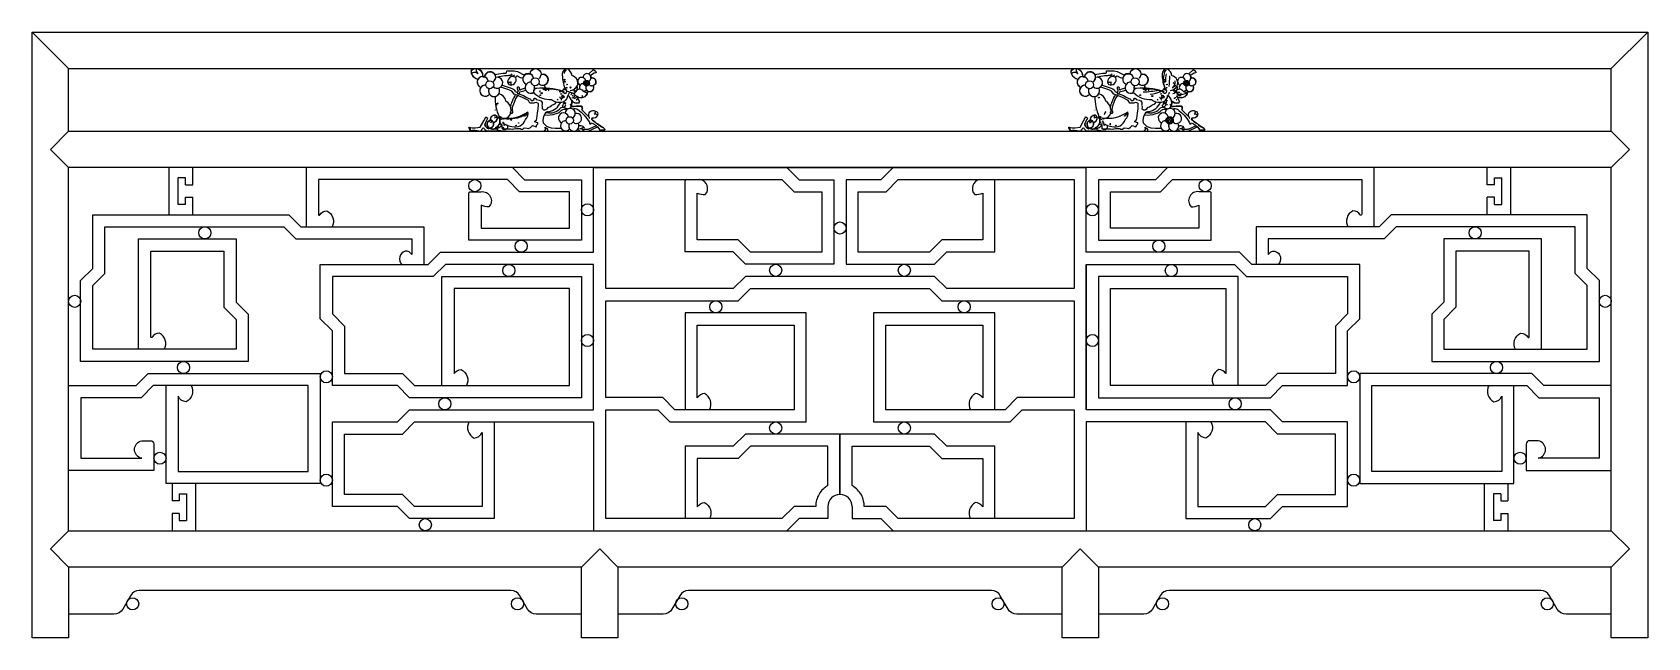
# Model space of a CAD drawing. Extents: x 288 to 2688, y 3492 to 4392.
import ezdxf

# ---------------------------------------------------------------- set-up
doc = ezdxf.new("R2010")
doc.units = 0
doc.header["$LTSCALE"] = 0.85
doc.header["$MEASUREMENT"] = 0
for name, color, linetype in [('3', 3, 'CONTINUOUS'), ('4', 4, 'CONTINUOUS'), ('7', 7, 'CONTINUOUS')]:
    doc.layers.add(name, color=color, linetype=linetype)

msp = doc.modelspace()

# ---------------------------------------------------------------- hatches: boundary and pattern name
at = {"layer": '3'}
h = msp.add_hatch(dxfattribs=at)
h.set_pattern_fill('ANSI37', color=256, scale=17.205245, style=0)
h.set_pattern_definition([(45, (32767.304, 20421.5039), (-1.5207432, 1.5207432), []), (135, (32767.304, 20421.5039), (-1.5207432, -1.5207432), [])])
h.paths.add_polyline_path([(1108.5, 4316.3, 1), (1115.2, 4316.3, 1)])
h = msp.add_hatch(dxfattribs=at)
h.set_pattern_fill('ANSI37', color=256, scale=17.205245, style=0)
h.set_pattern_definition([(45, (33658.5935, 20421.5039), (-1.5207432, 1.5207432), []), (135, (33658.5935, 20421.5039), (-1.5207432, -1.5207432), [])])
h.paths.add_polyline_path([(1999.8, 4316.3, 1), (2006.5, 4316.3, 1)])
h = msp.add_hatch(dxfattribs=at)
h.set_pattern_fill('ANSI37', color=256, scale=22, style=0)
h.set_pattern_definition([(45, (42455.297, 24854.5438), (-1.94454365, 1.94454365), []), (135, (42455.297, 24854.5438), (-1.94454365, -1.94454365), [])])
h.paths.add_polyline_path([(1973.8, 4261.1, 1), (1982.4, 4261.1, 1)])

# ---------------------------------------------------------------- linework, layer by layer
for p, q in [((342.3, 4338), (288.3, 4392)), ((2688.3, 4392), (2634.3, 4338)), ((1059, 4249.9), (1065.3, 4249.7)), ((1065.3, 4249.7), (1074.1, 4249.7)), ((1950.3, 4249.9), (1956.5, 4249.7)), ((1956.5, 4249.7), (1965.4, 4249.7)), ((491.5, 4120.8), (491.5, 4191)), ((526.6, 4165.1), (526.6, 4191)), ((695.3, 4191), (695.3, 4102.8)), ((1122.3, 4191), (1836.3, 4191)), ((1836.3, 4191), (1854.3, 4191)), ((1854.3, 4065), (1854.3, 4191)), ((2281.4, 4191), (2281.4, 4102.8)), ((2450, 4165.1), (2450, 4191)), ((2485.1, 4120.8), (2485.1, 4191)), ((515.8, 4175.9), (505, 4175.9)), ((505, 4175.9), (505, 4175.9)), ((505, 4135.9), (505, 4175.9)), ((515.8, 4165.1), (515.8, 4175.9)), ((515.8, 4165.1), (526.6, 4165.1)), ((1461.3, 4173), (1461.3, 4172.8)), ((1515.3, 4173), (1515.3, 4172.8)), ((1515.3, 4173), (1515.3, 4172.8)), ((2460.8, 4165.1), (2450, 4165.1)), ((2460.8, 4165.1), (2460.8, 4175.9)), ((2460.8, 4175.9), (2471.6, 4175.9)), ((2471.6, 4135.9), (2471.6, 4175.9)), ((2471.6, 4175.9), (2471.6, 4175.9)), ((515.8, 4135.9), (505, 4135.9)), ((505, 4135.9), (505, 4135.9)), ((515.8, 4146.7), (526.6, 4146.7)), ((515.8, 4135.9), (515.8, 4146.7)), ((526.6, 4120.8), (526.6, 4146.7)), ((2450, 4120.8), (2450, 4146.7)), ((2460.8, 4146.7), (2450, 4146.7)), ((2460.8, 4135.9), (2460.8, 4146.7)), ((2460.8, 4135.9), (2471.6, 4135.9)), ((2471.6, 4135.9), (2471.6, 4135.9)), ((1276.3, 4065.2), (1276.3, 4065.5)), ((1700.3, 4065.2), (1700.3, 4065.5)), ((1854.3, 4047), (1854.3, 3831)), ((1488.3, 3794.8), (1488.3, 3705.1)), ((1488.3, 3705.1), (1488.3, 3794.8)), ((1854.3, 3812.8), (1854.3, 3651)), ((1276.3, 3776.8), (1276.3, 3776.6)), ((1700.3, 3776.8), (1700.3, 3776.6)), ((495.9, 3721.2), (495.9, 3695.3)), ((531, 3721.2), (531, 3651)), ((2445.6, 3721.2), (2445.6, 3651)), ((2480.7, 3721.2), (2480.7, 3695.3)), ((506.7, 3706.1), (506.7, 3695.3)), ((506.7, 3706.1), (517.5, 3706.1)), ((517.5, 3706.1), (517.5, 3666.1)), ((517.5, 3706.1), (517.5, 3706.1)), ((2459.1, 3706.1), (2459.1, 3706.1)), ((2469.9, 3706.1), (2459.1, 3706.1)), ((2459.1, 3706.1), (2459.1, 3666.1)), ((2469.9, 3706.1), (2469.9, 3695.3)), ((506.7, 3695.3), (495.9, 3695.3)), ((506.7, 3676.9), (495.9, 3676.9)), ((495.9, 3676.9), (495.9, 3651)), ((506.7, 3676.9), (506.7, 3666.1)), ((2469.9, 3695.3), (2480.7, 3695.3)), ((2469.9, 3676.9), (2469.9, 3666.1)), ((2469.9, 3676.9), (2480.7, 3676.9)), ((2480.7, 3676.9), (2480.7, 3651)), ((506.7, 3666.1), (517.5, 3666.1)), ((517.5, 3666.1), (517.5, 3666.1)), ((1461.3, 3669), (1461.3, 3669.2)), ((1515.3, 3669), (1515.3, 3669.2)), ((2459.1, 3666.1), (2459.1, 3666.1)), ((2469.9, 3666.1), (2459.1, 3666.1))]:
    msp.add_line(p, q, dxfattribs=at)
for points in [[(942.5, 4337.8, 0.364722), (940.8, 4330.3, 0.252108), (950.8, 4322.5, 0.238285), (949.9, 4315.2, 0.221832), (954.7, 4310.3, 0.271678), (953.6, 4302, 0.301676), (961.2, 4297, 0.228635), (967.6, 4300.1, 0.249077), (974.4, 4296.5, 0.328623), (975.8, 4296.5)], [(940.3, 4335.3, 0.314449), (943.9, 4337.8)], [(949.8, 4337.6, -0.366884), (957.6, 4325.9, -0.08725), (960.4, 4325.5, -0.578973), (973, 4332, -0.114695), (975.7, 4329.2), (987.3, 4331.1), (990.1, 4331.3), (991.7, 4331.3), (992.9, 4331.7), (993.2, 4334.5), (1004.3, 4334.5), (1009, 4333.7), (1019.8, 4328.5, -0.268797), (1027.9, 4329.9, -0.383084), (1036.3, 4338, -0.388624), (1044.4, 4329.6, -0.356592), (1054.3, 4324.2, -0.433621), (1048.8, 4313.5)], [(1117.5, 4327.8, -0.153166), (1118.4, 4324.2, -0.488461), (1125.7, 4318.5, -0.334332), (1121.4, 4312.8, -0.373553), (1120.4, 4305.2, -0.453233), (1111.6, 4306.3, -0.201539), (1107.6, 4304.1, -0.728714)], [(1833.8, 4337.8, 0.364722), (1832.1, 4330.3, 0.252108), (1842.1, 4322.5, 0.238285), (1841.1, 4315.2, 0.221832), (1846, 4310.3, 0.271678), (1844.9, 4302, 0.301676), (1852.5, 4297, 0.228635), (1858.9, 4300.1, 0.249077), (1865.7, 4296.5, 0.328623), (1867, 4296.5)], [(1831.6, 4335.3, 0.314449), (1835.2, 4337.8)], [(1841.1, 4337.6, -0.366884), (1848.9, 4325.9, -0.08725), (1851.7, 4325.5, -0.578973), (1864.3, 4332, -0.114695), (1867, 4329.2), (1878.6, 4331.1), (1881.4, 4331.3), (1883, 4331.3), (1884.1, 4331.7), (1884.5, 4334.5), (1895.6, 4334.5), (1900.3, 4333.7), (1911.1, 4328.5, -0.268797), (1919.2, 4329.9, -0.383084), (1927.6, 4338, -0.388624), (1935.6, 4329.6, -0.356592), (1945.6, 4324.2, -0.433621), (1940.1, 4313.5)], [(2008.8, 4327.8, -0.153166), (2009.7, 4324.2, -0.488461), (2017, 4318.5, -0.334332), (2012.7, 4312.8, -0.373553), (2011.7, 4305.2, -0.453233), (2002.9, 4306.3, -0.201539), (1998.9, 4304.1, -0.728714)], [(975.8, 4296.6, 0.107694), (981.8, 4266.8, 0.310372), (981.2, 4265, 0.259915), (982.5, 4263.8, -0.15285), (982.8, 4257.4, -0.208332), (975.8, 4249.9, 0.181854), (978.5, 4248.8, -0.297572)], [(1048.8, 4313.7, -0.147284), (1050.2, 4309.2, -0.06186), (1076.1, 4304.5, -0.544127)], [(1107.6, 4304.1, 0.16709), (1113.4, 4303, -0.605016), (1096.9, 4297.1, -0.044336), (1101.2, 4289.1, -0.265713)], [(1867.1, 4296.6, 0.107694), (1873.1, 4266.8, 0.310372), (1872.5, 4265, 0.259915), (1873.8, 4263.8, -0.15285), (1874.1, 4257.4, -0.208332), (1867.1, 4249.9, 0.181854), (1869.8, 4248.8, -0.297572)], [(1940.1, 4313.7, -0.147284), (1941.5, 4309.2, -0.06186), (1967.4, 4304.5, -0.544127)], [(1998.9, 4304.1, 0.16709), (2004.7, 4303, -0.605016), (1988.2, 4297.1, -0.044336), (1992.5, 4289.1, -0.265713)], [(1101.2, 4288.7, 0.513237), (1100.7, 4287, -0.372525), (1089.3, 4291.3, -0.201525), (1088.8, 4281.6, -0.034696), (1104.4, 4282.2, -0.921287)], [(1098.5, 4277.5, -0.101443), (1116, 4258.3, 0.038438), (1116.8, 4255.7, 0.413909), (1118.6, 4257.3, -0.169355), (1130.7, 4248.4), (1131.3, 4246.7), (1131.3, 4246.7), (1138.6, 4246.7), (1139.2, 4247.6, 0.145109), (1133.8, 4251.7, -0.0291), (1119, 4263, -0.0291)], [(1116.2, 4265.4, -0.026145), (1104.4, 4277.1, 0.524126), (1105.5, 4279.1, 0.259356), (1104.4, 4282.2)], [(1104.4, 4282.2), (1105.3, 4280.8), (1105.5, 4279.7), (1105.5, 4279.1), (1105.6, 4278.5), (1105.4, 4277.8), (1104.4, 4277.1), (1115.7, 4265.8, -0.74505), (1124.9, 4275, -0.437173), (1128.2, 4268.7, -0.372596), (1120, 4264.2), (1119.4, 4264), (1118.9, 4263.1)], [(1992.5, 4288.7, 0.513237), (1992, 4287, -0.372525), (1980.6, 4291.3, -0.201525), (1980.1, 4281.6, -0.034696), (1995.7, 4282.2, -0.921287)], [(1989.7, 4277.5, -0.101443), (2007.3, 4258.3, 0.038438), (2008.1, 4255.7, 0.413909), (2009.9, 4257.3, -0.169355), (2021.9, 4248.4), (2022.6, 4246.7), (2022.6, 4246.7), (2029.9, 4246.7), (2030.5, 4247.6, 0.145109), (2025, 4251.7, -0.0291), (2010.2, 4263, -0.0291)], [(2007.5, 4265.4, -0.026145), (1995.7, 4277.1, 0.524126), (1996.8, 4279.1, 0.259356), (1995.7, 4282.2)], [(1995.7, 4282.2), (1996.6, 4280.8), (1996.8, 4279.7), (1996.8, 4279.1), (1996.9, 4278.5), (1996.7, 4277.8), (1995.7, 4277.1), (2006.9, 4265.8, -0.74505), (2016.2, 4275, -0.437173), (2019.5, 4268.7, -0.372596), (2011.3, 4264.2), (2010.7, 4264), (2010.2, 4263.1)], [(973.3, 4258.1, 0.394142), (979.3, 4265.2, 0.436629), (974.5, 4268.7, 0.424912), (969, 4261.4, 0.636499), (966.7, 4250.1), (967, 4249.2), (966.6, 4248.7), (963.1, 4250.3), (962.8, 4251.5), (962, 4252.1), (960.9, 4254.7)], [(979, 4248.8), (978.7, 4248.3), (975.3, 4248.5), (974.3, 4248.3), (972.6, 4248.2), (971.9, 4248.2), (971, 4248.4), (969.4, 4248.6), (969, 4248.6), (969, 4249.2), (969, 4249.6, 0.4438), (973.3, 4258.1, -2.107917)], [(1119, 4263, 0.0291), (1133.8, 4251.7), (1136.8, 4250), (1139.2, 4247.6), (1138.6, 4246.7), (1131.3, 4246.7), (1131, 4247.6, 0.040036), (1127.9, 4251.7, 0.094517)], [(1864.6, 4258.1, 0.394142), (1870.6, 4265.2, 0.436629), (1865.8, 4268.7, 0.424912), (1860.3, 4261.4, 0.636499), (1858, 4250.1), (1858.3, 4249.2), (1857.8, 4248.7), (1854.4, 4250.3), (1854, 4251.5), (1853.3, 4252.1), (1852.2, 4254.7)], [(1870.3, 4248.8), (1870, 4248.3), (1866.6, 4248.5), (1865.6, 4248.3), (1863.9, 4248.2), (1863.2, 4248.2), (1862.3, 4248.4), (1860.7, 4248.6), (1860.3, 4248.6), (1860.3, 4249.2), (1860.3, 4249.6, 0.4438), (1864.6, 4258.1, -2.107917)], [(2010.2, 4263, 0.0291), (2025, 4251.7), (2028.1, 4250), (2030.5, 4247.6), (2029.9, 4246.7), (2022.6, 4246.7), (2022.3, 4247.6, 0.040036), (2019.2, 4251.7, 0.094517)], [(1001.6, 4191), (1019.8, 4172.8), (1104.4, 4172.8), (1104.4, 4083), (937, 4083), (937, 4153, -0.414214), (939, 4155), (955, 4155, -0.709196), (966.8, 4132.7, -0.120463), (955, 4135.1), (955, 4101), (1086.4, 4101), (1086.4, 4154.8), (1012.4, 4154.8), (994.1, 4173), (713.3, 4173), (713.3, 4121.5, 0.742624), (715.5, 4120.8, -0.242579), (726.1, 4126.7, -0.425044), (733.6, 4102.8)], [(1975.1, 4191), (1956.9, 4172.8), (1872.2, 4172.8), (1872.2, 4083), (2039.7, 4083), (2039.7, 4153, 0.414214), (2037.7, 4155), (2021.7, 4155, 0.709196), (2009.9, 4132.7, 0.120463), (2021.7, 4135.1), (2021.7, 4101), (1890.2, 4101), (1890.2, 4154.8), (1964.3, 4154.8), (1982.5, 4173), (2263.4, 4173), (2263.4, 4121.5, -0.742624), (2261.2, 4120.8, 0.242579), (2250.5, 4126.7, 0.425044), (2243, 4102.8)], [(1696.3, 4173, 0.601528), (1688.5, 4150.7, 0.120463), (1700.3, 4153.1), (1700.3, 4083.5), (1639.6, 4083.5), (1621.4, 4065.2), (1515.3, 4065.2), (1515.3, 4154.8), (1556.7, 4154.8), (1574.9, 4173), (1836.3, 4173), (1836.3, 4011), (1647.1, 4011), (1628.8, 4029.2), (1347.8, 4029.2), (1329.6, 4011), (1140.3, 4011), (1140.3, 4173), (1401.8, 4173), (1420, 4154.8), (1461.3, 4154.8), (1461.3, 4065.2), (1355.3, 4065.2), (1337.1, 4083.5), (1276.3, 4083.5), (1276.3, 4153.1, 0.120463), (1288.2, 4150.7, 0.601528), (1280.3, 4173)], [(484.6, 3920.8, 0.425044), (477.1, 3944.7, 0.242579), (466.5, 3938.8, -0.742624), (464.3, 3939.5), (464.3, 4066.8), (573.1, 4066.8), (573.1, 3983.3), (591.1, 3965.3), (591.1, 3920.8), (378.1, 3920.8), (378.1, 4015.5), (396.1, 4033.5), (396.1, 4102.8), (662, 4102.8), (680, 4084.8), (852.2, 4084.8), (852.2, 4061.6, 0.290722), (842.4, 4066.6, 0.592882), (837.6, 4046.8)], [(2492, 3920.8, -0.425044), (2499.5, 3944.7, -0.242579), (2510.2, 3938.8, 0.742624), (2512.4, 3939.5), (2512.4, 4066.8), (2403.5, 4066.8), (2403.5, 3983.3), (2385.5, 3965.3), (2385.5, 3920.8), (2598.5, 3920.8), (2598.5, 4015.5), (2580.5, 4033.5), (2580.5, 4102.8), (2314.6, 4102.8), (2296.6, 4084.8), (2124.5, 4084.8), (2124.5, 4061.6, -0.290722), (2134.3, 4066.6, -0.592882), (2139.1, 4046.8)], [(974.6, 3812.8), (974.6, 3669), (848.8, 3669), (830.8, 3687), (734.1, 3687), (734.1, 3812.8), (830.8, 3812.8), (848.8, 3830.8), (1122.3, 3830.8), (1122.3, 4047), (902.3, 4047), (884.1, 4028.8), (734.1, 4028.8), (734.1, 3973.4), (752.1, 3955.4), (752.1, 3884.8), (838.3, 3884.8), (856.3, 3866.8), (1086.4, 3866.8), (1086.4, 4011), (914.9, 4011), (914.9, 3884.6, -0.2479), (925.7, 3890.7, -0.425044), (933.2, 3866.8)], [(2002.1, 3812.8), (2002.1, 3669), (2127.8, 3669), (2145.8, 3687), (2242.5, 3687), (2242.5, 3812.8), (2145.8, 3812.8), (2127.8, 3830.8), (1854.3, 3830.8), (1854.3, 4047), (2074.3, 4047), (2092.5, 4028.8), (2242.5, 4028.8), (2242.5, 3973.4), (2224.5, 3955.4), (2224.5, 3884.8), (2138.4, 3884.8), (2120.4, 3866.8), (1890.2, 3866.8), (1890.2, 4011), (2061.8, 4011), (2061.8, 3884.6, 0.2479), (2051, 3890.7, 0.425044), (2043.5, 3866.8)], [(1294.6, 3831, 0.425044), (1287.1, 3854.9, 0.2479), (1276.3, 3848.8), (1276.3, 3956.8), (1420.3, 3956.8), (1420.3, 3831), (1294.6, 3831), (1243.1, 3831), (1225.1, 3849), (1140.3, 3849), (1140.3, 3993), (1337.1, 3993), (1355.3, 4011.2), (1621.4, 4011.2), (1639.6, 3993), (1836.3, 3993), (1836.3, 3849), (1751.5, 3849), (1733.5, 3831), (1700.3, 3831), (1556.3, 3831), (1556.3, 3956.8), (1700.3, 3956.8), (1700.3, 3848.8, 0.2479), (1689.6, 3854.9, 0.425044), (1682.1, 3831, 0.425044)], [(524.3, 3866.8, -0.425044), (516.8, 3842.9, -0.293479), (505, 3851.1), (505, 3739.2), (698.1, 3739.2), (698.1, 3866.8), (468, 3866.8), (450, 3848.8), (360.3, 3848.8), (360.3, 3758.8), (451, 3758.8, -0.829779), (451, 3784.9), (464, 3784.9, -0.414214), (469, 3779.9), (469, 3740.8), (342.3, 3740.8)], [(2452.3, 3866.8, 0.425044), (2459.8, 3842.9, 0.293479), (2471.7, 3851.1), (2471.7, 3739.2), (2278.5, 3739.2), (2278.5, 3866.8), (2508.7, 3866.8), (2526.7, 3848.8), (2616.3, 3848.8), (2616.3, 3758.8), (2525.7, 3758.8, 0.829779), (2525.7, 3784.9), (2512.7, 3784.9, 0.414214), (2507.7, 3779.9), (2507.7, 3740.8), (2634.3, 3740.8)], [(937.1, 3812.8, 0.425044), (944.6, 3788.9, 0.298969), (956.6, 3797.3), (956.6, 3687), (856.3, 3687), (838.3, 3705), (752.1, 3705), (752.1, 3794.8), (838.3, 3794.8), (856.3, 3812.8), (1122.3, 3812.8), (1122.3, 3651)], [(2039.5, 3812.8, -0.425044), (2032, 3788.9, -0.298969), (2020.1, 3797.3), (2020.1, 3687), (2120.4, 3687), (2138.4, 3705), (2224.5, 3705), (2224.5, 3794.8), (2138.4, 3794.8), (2120.4, 3812.8), (1854.3, 3812.8), (1854.3, 3651)], [(1470.3, 3718.3), (1470.3, 3776.8), (1355.3, 3776.8), (1337.1, 3758.6), (1276.3, 3758.6), (1276.3, 3686.8, -0.2479), (1287.1, 3692.9, -0.425044), (1294.6, 3669)], [(1506.3, 3718.3), (1506.3, 3776.8), (1621.4, 3776.8), (1639.6, 3758.6), (1700.3, 3758.6), (1700.3, 3686.8, 0.2479), (1689.6, 3692.9, 0.425044), (1682.1, 3669)]]:
    msp.add_lwpolyline(points, format="xyb", dxfattribs=at)
for points in [[(976.8, 4325.3), (990.1, 4327.6), (993.2, 4327.6), (995.2, 4328), (996.4, 4328.4), (998.8, 4328.4), (1001.5, 4330.4)], [(995.8, 4328.2), (1003.7, 4327.3)], [(1007.2, 4326.9), (1008.2, 4326.8), (1009, 4327.6)], [(1008.6, 4327.2), (1013.3, 4324.9), (1015.7, 4324.1), (1017.1, 4323.8)], [(1078.5, 4321.9), (1079.4, 4322.3), (1079.7, 4321.6), (1078.8, 4320.9), (1078.1, 4321.3), (1078.5, 4321.9)], [(1114.9, 4330), (1122.2, 4336.9), (1125.1, 4334.2), (1125.9, 4331.6), (1125.9, 4331.6), (1123.2, 4331.3), (1117.5, 4327.8)], [(1868.1, 4325.3), (1881.4, 4327.6), (1884.5, 4327.6), (1886.5, 4328), (1887.7, 4328.4), (1890, 4328.4), (1892.8, 4330.4)], [(1887.1, 4328.2), (1895, 4327.3)], [(1898.5, 4326.9), (1899.5, 4326.8), (1900.3, 4327.6)], [(1899.9, 4327.2), (1904.6, 4324.9), (1907, 4324.1), (1908.3, 4323.8)], [(1969.8, 4321.9), (1970.7, 4322.3), (1971, 4321.6), (1970.1, 4320.9), (1969.4, 4321.3), (1969.8, 4321.9)], [(2006.2, 4330), (2013.5, 4336.9), (2016.4, 4334.2), (2017.2, 4331.6), (2017.2, 4331.6), (2014.5, 4331.3), (2008.8, 4327.8)], [(1039.3, 4257.5), (1037.4, 4257.7), (1035.1, 4258.7), (1035.1, 4260), (1037.2, 4261.2), (1037.9, 4263.9), (1038.8, 4271.8), (1039.3, 4275.4), (1040, 4278.2), (1040, 4279.8), (1040.2, 4283.2), (1040.2, 4286), (1039.3, 4286.9), (1036.7, 4287.6), (1034.7, 4287.1), (1033.5, 4286.9), (1032.1, 4286.5), (1027.6, 4286.9), (1025.3, 4290.4), (1015.6, 4295.4), (1004.1, 4300.2), (1000.7, 4304.6), (996.5, 4306.7), (992.1, 4308), (987.5, 4309.4), (985.5, 4309.9), (983.2, 4310.3)], [(986.6, 4313.6), (999.7, 4309), (1002.5, 4307.8), (1005, 4306), (1005.2, 4304.1), (1008.5, 4303), (1009.4, 4300.7), (1012.8, 4299.8), (1018.1, 4297.9), (1022, 4295.4), (1025, 4294.3), (1028.5, 4292.7), (1029.6, 4290.6), (1031.5, 4290.4), (1034, 4292.2), (1034, 4294.3), (1035.1, 4294.3), (1036.5, 4293.8), (1037, 4292), (1041.3, 4291), (1044.1, 4289.9), (1045.7, 4287.8), (1045.7, 4285.8), (1045.7, 4284.6), (1045.3, 4283.7), (1045.9, 4281.9), (1045.9, 4280.7), (1045.7, 4278.9), (1047.8, 4277), (1050.5, 4277), (1053.1, 4278), (1055.1, 4280.7), (1057, 4281.2), (1060.4, 4283.5), (1061.3, 4284.2), (1065, 4285.5), (1067.3, 4288.8)], [(1006.2, 4299.4), (1005.2, 4297.8), (1003.6, 4294.9), (1002.9, 4292.9), (1002.3, 4292), (1001.3, 4289.1), (1000.3, 4287.8), (1000, 4285.8), (998.7, 4283.9), (998.4, 4281.3)], [(998.8, 4270.6), (1002.3, 4272.3), (1002.3, 4274.5), (1001.6, 4275.8), (1001.9, 4281.3), (1003.6, 4285.8), (1006.2, 4292.3), (1006.2, 4292.6), (1009.7, 4297.9)], [(1020.4, 4308.8), (1014.6, 4307.2), (1013.3, 4305.9), (1012, 4307.5), (1012.3, 4309.7), (1010.7, 4310.4), (1009.1, 4310.4), (1008.7, 4310.1), (1008.7, 4307.8), (1009.7, 4306.2), (1010, 4305.2), (1009.1, 4303.3), (1008.7, 4302.5)], [(1011.2, 4300.2), (1012, 4301.3), (1012.6, 4303.3), (1014.6, 4303.9), (1018.4, 4305.2), (1021, 4306.2)], [(1042.6, 4304.9), (1041.9, 4304.2), (1042.7, 4303.7), (1042.6, 4304.9), (1042.6, 4304.9)], [(1042.7, 4298.9), (1043.6, 4299.3), (1043.9, 4298.5), (1043.1, 4297.9), (1042.4, 4298.3), (1042.7, 4298.9)], [(1050.8, 4306.3), (1051.7, 4306.7), (1052, 4306), (1051.1, 4305.4), (1050.5, 4305.7), (1050.8, 4306.3)], [(1055.7, 4306.8), (1055, 4306.1), (1055.8, 4305.6), (1055.6, 4306.8), (1055.7, 4306.8)], [(1073.5, 4300.7), (1074.4, 4301.1), (1074.7, 4300.4), (1073.9, 4299.8), (1073.2, 4300.1), (1073.5, 4300.7)], [(1075.3, 4296.4), (1074.7, 4295.8), (1075.4, 4295.4), (1075.3, 4296.4), (1075.3, 4296.4)], [(1076.1, 4298.1), (1075.5, 4297.5), (1076.2, 4297), (1076.1, 4298), (1076.1, 4298.1)], [(1081.6, 4309.9), (1082.5, 4310.2), (1082.8, 4309.5), (1081.9, 4308.9), (1081.2, 4309.3), (1081.6, 4309.9)], [(1082.4, 4314.6), (1083.2, 4315), (1083.5, 4314.3), (1082.7, 4313.7), (1082, 4314), (1082.4, 4314.6)], [(1105.7, 4297.9), (1105, 4297.2), (1105.8, 4296.7), (1105.6, 4297.8), (1105.7, 4297.9)], [(1930.6, 4257.5), (1928.7, 4257.7), (1926.4, 4258.7), (1926.4, 4260), (1928.5, 4261.2), (1929.2, 4263.9), (1930.1, 4271.8), (1930.6, 4275.4), (1931.3, 4278.2), (1931.3, 4279.8), (1931.5, 4283.2), (1931.5, 4286), (1930.6, 4286.9), (1928, 4287.6), (1926, 4287.1), (1924.8, 4286.9), (1923.4, 4286.5), (1918.8, 4286.9), (1916.5, 4290.4), (1906.9, 4295.4), (1895.4, 4300.2), (1891.9, 4304.6), (1887.8, 4306.7), (1883.4, 4308), (1878.8, 4309.4), (1876.8, 4309.9), (1874.5, 4310.3)], [(1877.9, 4313.6), (1891, 4309), (1893.8, 4307.8), (1896.3, 4306), (1896.5, 4304.1), (1899.8, 4303), (1900.7, 4300.7), (1904.1, 4299.8), (1909.4, 4297.9), (1913.3, 4295.4), (1916.3, 4294.3), (1919.8, 4292.7), (1920.9, 4290.6), (1922.7, 4290.4), (1925.3, 4292.2), (1925.3, 4294.3), (1926.4, 4294.3), (1927.8, 4293.8), (1928.3, 4292), (1932.6, 4291), (1935.4, 4289.9), (1937, 4287.8), (1937, 4285.8), (1937, 4284.6), (1936.5, 4283.7), (1937.2, 4281.9), (1937.2, 4280.7), (1937, 4278.9), (1939.1, 4277), (1941.8, 4277), (1944.4, 4278), (1946.4, 4280.7), (1948.3, 4281.2), (1951.7, 4283.5), (1952.6, 4284.2), (1956.3, 4285.5), (1958.6, 4288.8)], [(1897.4, 4299.4), (1896.5, 4297.8), (1894.9, 4294.9), (1894.2, 4292.9), (1893.6, 4292), (1892.6, 4289.1), (1891.6, 4287.8), (1891.3, 4285.8), (1890, 4283.9), (1889.7, 4281.3)], [(1890.1, 4270.6), (1893.6, 4272.3), (1893.6, 4274.5), (1892.9, 4275.8), (1893.2, 4281.3), (1894.9, 4285.8), (1897.4, 4292.3), (1897.4, 4292.6), (1901, 4297.9)], [(1911.7, 4308.8), (1905.8, 4307.2), (1904.6, 4305.9), (1903.3, 4307.5), (1903.6, 4309.7), (1902, 4310.4), (1900.4, 4310.4), (1900, 4310.1), (1900, 4307.8), (1901, 4306.2), (1901.3, 4305.2), (1900.4, 4303.3), (1900, 4302.5)], [(1902.5, 4300.2), (1903.3, 4301.3), (1903.9, 4303.3), (1905.8, 4303.9), (1909.7, 4305.2), (1912.3, 4306.2)], [(1934, 4298.9), (1934.9, 4299.3), (1935.2, 4298.5), (1934.3, 4297.9), (1933.7, 4298.3), (1934, 4298.9)], [(1942.1, 4306.3), (1943, 4306.7), (1943.3, 4306), (1942.4, 4305.4), (1941.7, 4305.7), (1942.1, 4306.3)], [(1947, 4306.8), (1946.3, 4306.1), (1947.1, 4305.6), (1946.9, 4306.8), (1947, 4306.8)], [(1964.8, 4300.7), (1965.7, 4301.1), (1966, 4300.4), (1965.1, 4299.8), (1964.5, 4300.1), (1964.8, 4300.7)], [(1966.6, 4296.4), (1966, 4295.8), (1966.7, 4295.4), (1966.6, 4296.4), (1966.6, 4296.4)], [(1967.4, 4298.1), (1966.8, 4297.5), (1967.5, 4297), (1967.3, 4298), (1967.4, 4298.1)], [(1972.9, 4309.9), (1973.8, 4310.2), (1974.1, 4309.5), (1973.2, 4308.9), (1972.5, 4309.3), (1972.9, 4309.9)], [(1973.6, 4314.6), (1974.5, 4315), (1974.8, 4314.3), (1974, 4313.7), (1973.3, 4314), (1973.6, 4314.6)], [(1984, 4316.8), (1984.9, 4317.2), (1985.2, 4316.5), (1984.3, 4315.9), (1983.6, 4316.2), (1984, 4316.8)], [(1989.8, 4299.6), (1989.1, 4299), (1989.9, 4298.5), (1989.7, 4299.6), (1989.8, 4299.6)], [(1993, 4298.8), (1992.3, 4298.2), (1993.1, 4297.6), (1992.9, 4298.8), (1993, 4298.8)], [(1994.9, 4301.6), (1994.3, 4301), (1995.1, 4300.4), (1994.9, 4301.6), (1994.9, 4301.6)], [(978.1, 4285.8), (977.1, 4285.5), (977.1, 4284.1), (977.8, 4283.7), (978.7, 4284.4), (978.8, 4285.7), (978.1, 4285.8)], [(980.2, 4287.3), (979.6, 4286.7), (979.9, 4285.9), (980.5, 4286.3), (980.2, 4287.3)], [(1068.7, 4291), (1069.6, 4292.4)], [(1072.4, 4295.7), (1071.8, 4295.1), (1072.6, 4294.5), (1072.4, 4295.7), (1072.4, 4295.7)], [(1074, 4294.1), (1073.4, 4293.5), (1074.1, 4293), (1074, 4294), (1074, 4294.1)], [(1074.6, 4292.3), (1074, 4291.6), (1074.8, 4291.1), (1074.6, 4292.2), (1074.6, 4292.3)], [(1078.5, 4295.8), (1077.9, 4295.1), (1078.7, 4294.6), (1078.5, 4295.7), (1078.5, 4295.8)], [(1080.7, 4284.3), (1080.1, 4283.6), (1080.9, 4283.1), (1080.7, 4284.2), (1080.7, 4284.3)], [(1088.2, 4285.1), (1087.5, 4284.4), (1088.3, 4283.9), (1088.1, 4285.1), (1088.2, 4285.1)], [(1872.7, 4295.3), (1873.2, 4295.7), (1873.9, 4295), (1873.4, 4294.2), (1872.5, 4294.4), (1872.2, 4294.9), (1872.7, 4295.3)], [(1960, 4291), (1960.9, 4292.4)], [(1963.7, 4295.7), (1963.1, 4295.1), (1963.9, 4294.5), (1963.7, 4295.7), (1963.7, 4295.7)], [(1965.3, 4294.1), (1964.7, 4293.5), (1965.4, 4293), (1965.3, 4294), (1965.3, 4294.1)], [(1965.9, 4292.3), (1965.3, 4291.6), (1966.1, 4291.1), (1965.9, 4292.2), (1965.9, 4292.3)], [(1969.8, 4295.8), (1969.2, 4295.1), (1969.9, 4294.6), (1969.8, 4295.7), (1969.8, 4295.8)], [(1972, 4284.3), (1971.4, 4283.6), (1972.2, 4283.1), (1972, 4284.2), (1972, 4284.3)], [(1974.3, 4290.9), (1973.7, 4290.3), (1974.5, 4289.7), (1974.3, 4290.9), (1974.3, 4290.9)], [(1979.4, 4285.1), (1978.8, 4284.4), (1979.6, 4283.9), (1979.4, 4285.1), (1979.4, 4285.1)], [(938.8, 4245.7), (937.2, 4250.2), (936.8, 4250.9), (942, 4250.2), (944.5, 4250.1), (946.6, 4250.1), (953.8, 4251.1)], [(953.8, 4251.1), (959, 4260.2), (961.5, 4264.8), (962.2, 4266.3)], [(960.3, 4247.9), (962.9, 4245.3), (979.8, 4245.3), (979.1, 4248.8)], [(960.5, 4256.2), (961.3, 4253.3), (962, 4252.1), (962.8, 4251.5), (963.1, 4250.3), (964.3, 4249.7), (966.4, 4248.7), (966.7, 4248.7)], [(962.2, 4266.3), (965.2, 4264.2)], [(966.7, 4250.1), (967, 4249.2), (966.7, 4248.6)], [(969.5, 4249.7), (969, 4249.2), (969, 4248.6)], [(969, 4248.6), (969.3, 4248.6), (969.4, 4248.6), (969.4, 4248.6), (970.1, 4248.6), (971.9, 4248.2), (973.3, 4248.2), (975.3, 4248.5), (977, 4248.3), (978.7, 4248.3), (979.1, 4248.9)], [(979.5, 4247.1), (985.8, 4245.3), (992.2, 4245.3), (998.2, 4245), (1047.7, 4245), (1050.8, 4247.1), (1050.5, 4251), (1052.9, 4249.2), (1053.7, 4247.7), (1053.7, 4245.8), (1055, 4244.8), (1055.8, 4245), (1114.1, 4245), (1114.1, 4245), (1114.1, 4245)], [(986.8, 4248.8), (987.3, 4248.1), (988.3, 4248.1), (992.1, 4248.2), (995.6, 4248.5), (998.7, 4248.5), (1002.3, 4248), (1005.2, 4249.2), (1006.6, 4248.6), (1008, 4248.8), (1010.5, 4248.8), (1013.1, 4248.8), (1014, 4248.1), (1016.9, 4248.1), (1019, 4249.9), (1023.6, 4249.7), (1025.6, 4249.2), (1028.3, 4250.5), (1031.3, 4253.3), (1036.7, 4251.7), (1037.5, 4252.9), (1038.1, 4254.4), (1039.3, 4255.8), (1039.3, 4257.5)], [(988.1, 4249.6), (988.4, 4249.2), (989.1, 4250.1), (988.2, 4250.6), (987.4, 4250.1), (987.1, 4249.1), (988.1, 4249.6)], [(1000, 4263.4), (999, 4263.1), (999, 4261.7), (999.7, 4261.3), (1000.6, 4262), (1000.7, 4263.3), (1000, 4263.4)], [(1126.3, 4253.2), (1115.3, 4248.1), (1114.5, 4247.8), (1113.9, 4247.4), (1108.3, 4247.3)], [(1114.1, 4245), (1127.9, 4251.7)], [(1830.1, 4245.7), (1828.5, 4250.2), (1828.1, 4250.9), (1833.3, 4250.2), (1835.8, 4250.1), (1837.9, 4250.1), (1845, 4251.1)], [(1845, 4251.1), (1850.3, 4260.2), (1852.8, 4264.8), (1853.5, 4266.3)], [(1851.6, 4247.9), (1854.2, 4245.3), (1871.1, 4245.3), (1870.4, 4248.8)], [(1851.8, 4256.2), (1852.6, 4253.3), (1853.3, 4252.1), (1854, 4251.5), (1854.4, 4250.3), (1855.6, 4249.7), (1857.7, 4248.7), (1858, 4248.7)], [(1853.5, 4266.3), (1856.5, 4264.2)], [(1858, 4250.1), (1858.3, 4249.2), (1858, 4248.6)], [(1860.8, 4249.7), (1860.3, 4249.2), (1860.3, 4248.6)], [(1860.3, 4248.6), (1860.6, 4248.6), (1860.7, 4248.6), (1860.7, 4248.6), (1861.4, 4248.6), (1863.2, 4248.2), (1864.6, 4248.2), (1866.6, 4248.5), (1868.3, 4248.3), (1870, 4248.3), (1870.4, 4248.9)], [(1870.8, 4247.1), (1877.1, 4245.3), (1883.4, 4245.3), (1889.5, 4245), (1939, 4245), (1942.1, 4247.1), (1941.8, 4251), (1944.2, 4249.2), (1945, 4247.7), (1945, 4245.8), (1946.3, 4244.8), (1947.1, 4245), (2005.4, 4245), (2005.4, 4245), (2005.4, 4245)], [(1878.1, 4248.8), (1878.6, 4248.1), (1879.6, 4248.1), (1883.4, 4248.2), (1886.9, 4248.5), (1890, 4248.5), (1893.6, 4248), (1896.5, 4249.2), (1897.9, 4248.6), (1899.3, 4248.8), (1901.8, 4248.8), (1904.4, 4248.8), (1905.3, 4248.1), (1908.2, 4248.1), (1910.3, 4249.9), (1914.9, 4249.7), (1916.9, 4249.2), (1919.6, 4250.5), (1922.6, 4253.3), (1928, 4251.7), (1928.8, 4252.9), (1929.4, 4254.4), (1930.6, 4255.8), (1930.6, 4257.5)], [(1889.9, 4255.1), (1890.2, 4254.8), (1890.9, 4255.7), (1890.1, 4256.1), (1889.2, 4255.7), (1889, 4254.6), (1889.9, 4255.1)], [(2017.6, 4253.2), (2006.6, 4248.1), (2005.8, 4247.8), (2005.2, 4247.4), (1999.6, 4247.3)], [(2005.4, 4245), (2019.2, 4251.7)], [(896.9, 3866.8), (896.9, 4029), (1104.4, 4029), (1104.4, 3848.8), (848.8, 3848.8), (830.8, 3866.8), (734.1, 3866.8), (734.1, 3948), (716.1, 3966), (716.1, 4046.8), (876.7, 4046.8), (894.9, 4065), (1122.3, 4065), (1122.3, 4191)], [(1409.3, 4191), (1427.5, 4172.8), (1479.3, 4172.8), (1479.3, 4047.2), (1347.8, 4047.2), (1329.6, 4065.5), (1258.3, 4065.5), (1258.3, 4171)], [(1567.4, 4191), (1549.2, 4172.8), (1497.3, 4172.8), (1497.3, 4047.2), (1628.8, 4047.2), (1647.1, 4065.5), (1718.3, 4065.5), (1718.3, 4171)], [(2079.8, 3866.8), (2079.8, 4029), (1872.2, 4029), (1872.2, 3848.8), (2127.8, 3848.8), (2145.8, 3866.8), (2242.5, 3866.8), (2242.5, 3948), (2260.5, 3966), (2260.5, 4046.8), (2100, 4046.8), (2081.8, 4065), (1854.3, 4065), (1854.3, 4191)], [(446.3, 3920.8), (446.3, 4084.8), (591.1, 4084.8), (591.1, 3990.8), (609.1, 3972.8), (609.1, 3902.8), (360.1, 3902.8), (360.1, 4023), (378.1, 4041), (378.1, 4113), (378.1, 4120.8), (669.5, 4120.8), (687.5, 4102.8), (870.2, 4102.8), (870.2, 4046.8)], [(2530.4, 3920.8), (2530.4, 4084.8), (2385.5, 4084.8), (2385.5, 3990.8), (2367.5, 3972.8), (2367.5, 3902.8), (2616.5, 3902.8), (2616.5, 4023), (2598.5, 4041), (2598.5, 4113), (2598.5, 4120.8), (2307.2, 4120.8), (2289.2, 4102.8), (2106.5, 4102.8), (2106.5, 4046.8)], [(1452.3, 3687.2), (1420, 3687.2), (1401.8, 3669), (1140.3, 3669), (1140.3, 3830.8), (1217.7, 3831), (1235.7, 3813), (1258.3, 3813), (1438.3, 3813), (1438.3, 3974.8), (1258.3, 3974.8), (1258.3, 3831)], [(1718.3, 3831), (1718.3, 3974.8), (1538.3, 3974.8), (1538.3, 3813), (1718.3, 3813), (1741, 3813), (1759, 3831), (1836.3, 3831), (1836.3, 3669), (1574.9, 3669), (1556.7, 3687.2), (1524.3, 3687.2)], [(342.3, 3866.8), (442.5, 3866.8), (460.5, 3884.8), (716.1, 3884.8), (716.1, 3721.2), (487, 3721.2), (487, 3866.8)], [(2634.3, 3866.8), (2534.1, 3866.8), (2516.1, 3884.8), (2260.5, 3884.8), (2260.5, 3721.2), (2489.7, 3721.2), (2489.7, 3866.8)], [(1718.3, 3669), (1718.3, 3776.6), (1647.1, 3776.6), (1628.8, 3794.8), (1347.8, 3794.8), (1329.6, 3776.6), (1258.3, 3776.6), (1258.3, 3669)], [(1470.3, 3687.2), (1470.3, 3669.2), (1427.5, 3669.2), (1409.3, 3651)], [(1506.3, 3687.2), (1506.3, 3669.2), (1549.2, 3669.2), (1567.4, 3651)]]:
    msp.add_lwpolyline(points, dxfattribs=at)
for centre, radius in [((1035.5, 4318.5), 5.92), ((1111.9, 4316.3), 4.25), ((1926.8, 4318.5), 5.92), ((2003.1, 4316.3), 4.25), ((967.9, 4314), 5.92), ((1045.1, 4301.5), 0.81), ((1072.6, 4303.8), 0.705), ((1076, 4297.9), 0.81), ((1079.3, 4318.7), 0.81), ((1087.9, 4309.9), 0.81), ((1093.8, 4305), 0.81), ((1111.9, 4316.3), 3.39), ((1859.2, 4314), 5.92), ((1952.3, 4297.2), 0.81), ((1963.9, 4303.8), 0.705), ((1967.3, 4297.9), 0.81), ((1970.6, 4318.7), 0.81), ((1985.1, 4305), 0.81), ((1985.5, 4312.7), 0.81), ((2003.1, 4316.3), 3.39), ((1079.8, 4286.7), 0.81), ((1971.1, 4286.7), 0.81), ((985.6, 4262.8), 0.388), ((988.2, 4258.1), 0.388), ((988.7, 4263.1), 0.388), ((989.6, 4254), 0.388), ((1007.1, 4253.5), 0.388), ((1011, 4257.2), 0.388), ((1020.2, 4267.7), 0.388), ((1022.5, 4269.3), 0.388), ((1086.8, 4261.1), 5.43), ((1876.8, 4262.8), 0.388), ((1878.7, 4259.8), 0.388), ((1879.5, 4258.1), 0.388), ((1880, 4263.1), 0.388), ((1880.9, 4254), 0.388), ((1898.3, 4253.5), 0.388), ((1911.5, 4267.7), 0.388), ((1913.8, 4269.3), 0.388), ((1978.1, 4261.1), 5.43), ((1978.1, 4261.1), 4.33), ((945.8, 4164), 9), ((2030.8, 4164), 9), ((1113.3, 4128), 9), ((1863.3, 4128), 9), ((1488.3, 4101.1), 9), ((544.6, 4093.8), 9), ((1014.7, 4074), 9), ((1962, 4074), 9), ((2432.1, 4093.8), 9), ((996.2, 4038), 9), ((1392.8, 4038.2), 9), ((1583.9, 4038.2), 9), ((1980.5, 4038), 9), ((351.3, 3992.1), 9), ((1303.9, 3984), 9), ((1672.8, 3984), 9), ((2625.3, 3992.1), 9), ((1113.3, 3933.9), 9), ((1863.3, 3933.9), 9), ((512.9, 3893.8), 9), ((725.1, 3879.8), 9), ((2251.5, 3879.8), 9), ((2463.8, 3893.8), 9), ((901.2, 3839.8), 9), ((2075.5, 3839.8), 9), ((1392.8, 3803.8), 9), ((1392.8, 3803.8), 9), ((1583.9, 3803.8), 9), ((478, 3758.8), 9), ((2498.7, 3758.8), 9), ((725.1, 3726.2), 9), ((2251.5, 3726.2), 9), ((872.2, 3660), 9), ((2104.5, 3660), 9), ((437.4, 3542.4), 9), ((1009.2, 3542.4), 9), ((1253.4, 3542.4), 9), ((1723.2, 3542.4), 9), ((1967.4, 3542.4), 9), ((2539.2, 3542.4), 9)]:
    msp.add_circle(centre, radius, dxfattribs=at)
for centre, radius, start, end in [((944.1, 4334), 4.01, 132.4819, 191.5527), ((945.6, 4325.6), 6.66, 44.5249, 136.0066), ((945.6, 4325.6), 6.66, 60.9493, 117.0109), ((957.9, 4337.1), 10.2, 176.4328, 222.0798), ((958.1, 4337.2), 10.4, 183.3792, 220.0219), ((957.6, 4317.9), 8.21, 10.9569, 249.514), ((957.6, 4317.9), 8.21, 90, 145.8728), ((968.6, 4325.3), 8.21, 296.9566, 177.514), ((957.6, 4317.9), 8.21, 18.1456, 70.0543), ((979, 4317.1), 8.21, 224.8825, 105.514), ((968.6, 4325.3), 8.21, 312.04, 358.0543), ((1002.2, 4320.5), 5.93, 73.3089, 119.6934), ((1007.7, 4325.4), 4.38, 128.463, 168.6809), ((1007.4, 4324.7), 1.15, 109.9018, 247.8277), ((1006.8, 4326.4), 0.676, 289.9017, 57.4307), ((1025.1, 4322.4), 8.21, 10.9569, 249.514), ((1025.1, 4322.4), 8.21, 18.1456, 70.0543), ((1046.5, 4321.6), 8.21, 224.8825, 105.514), ((1036.1, 4329.8), 8.21, 312.04, 358.0543), ((1084.1, 4329.3), 8.56, 95.8733, 193.8898), ((1139.9, 4330), 64.1, 182.4642, 199.3762), ((1082.7, 4331.3), 4.11, 106.184, 190.9218), ((1074.5, 4324.3), 16.1, 11.2803, 57.0422), ((1087.7, 4316.6), 11.1, 337.2514, 76.4389), ((1104.5, 4319.1), 5.89, 10.9569, 249.514), ((1104.5, 4319.1), 5.89, 18.1456, 70.0543), ((1112.5, 4324.7), 5.89, 328.3201, 180.7267), ((1119.8, 4318.5), 5.89, 224.8825, 105.514), ((1112.3, 4324.4), 5.89, 312.04, 358.0543), ((1835.4, 4334), 4.01, 132.4819, 191.5527), ((1836.9, 4325.6), 6.66, 44.5249, 136.0066), ((1836.9, 4325.6), 6.66, 60.9493, 117.0109), ((1849.2, 4337.1), 10.2, 176.4328, 222.0798), ((1849.4, 4337.2), 10.4, 183.3792, 220.0219), ((1848.9, 4317.9), 8.21, 10.9569, 249.514), ((1848.9, 4317.9), 8.21, 90, 145.8728), ((1859.9, 4325.3), 8.21, 296.9566, 177.514), ((1848.9, 4317.9), 8.21, 18.1456, 70.0543), ((1870.3, 4317.1), 8.21, 224.8825, 105.514), ((1859.9, 4325.3), 8.21, 312.04, 358.0543), ((1893.5, 4320.5), 5.93, 73.3089, 119.6934), ((1899, 4325.4), 4.38, 128.463, 168.6809), ((1898.7, 4324.7), 1.15, 109.9018, 247.8277), ((1898.1, 4326.4), 0.676, 289.9017, 57.4307), ((1916.4, 4322.4), 8.21, 10.9569, 249.514), ((1916.4, 4322.4), 8.21, 18.1456, 70.0543), ((1937.8, 4321.6), 8.21, 224.8825, 105.514), ((1927.4, 4329.8), 8.21, 312.04, 358.0543), ((1975.4, 4329.3), 8.56, 95.8733, 193.8898), ((2031.1, 4330), 64.1, 182.4642, 199.3762), ((1993.9, 4321.6), 25.5, 159.5664, 203.2747), ((1974, 4331.3), 4.11, 106.184, 190.9218), ((2035.5, 4319), 63.8, 169.8879, 180.8795), ((1965.8, 4324.3), 16.1, 11.2803, 57.0422), ((1680.4, 4341.7), 298.5, 354.1991, 357.2766), ((1979, 4316.6), 11.1, 337.2514, 76.4389), ((1995.7, 4319.1), 5.89, 10.9569, 249.514), ((1995.7, 4319.1), 5.89, 18.1456, 70.0543), ((2003.8, 4324.7), 5.89, 328.3201, 180.7267), ((2011.1, 4318.5), 5.89, 224.8825, 105.514), ((2003.6, 4324.4), 5.89, 312.04, 358.0543), ((961.2, 4305.2), 8.21, 84.1878, 321.514), ((961.2, 4305.2), 8.21, 84.1878, 134.0283), ((974.4, 4304.7), 8.21, 154.8769, 33.514), ((974.4, 4304.7), 8.21, 154.8769, 201.1499), ((979, 4317.1), 8.21, 224.8825, 270), ((1047.1, 4295.5), 71.3, 179.1527, 203.7396), ((978.5, 4287.1), 13.8, 11.5723, 77.2987), ((996.7, 4323), 5.38, 245.8372, 304.3873), ((996.7, 4323), 5.38, 259.9186, 298.6885), ((1003.7, 4316.4), 4.5, 150.4637, 217.5864), ((1003.7, 4316.4), 4.5, 184.0251, 217.5864), ((1028.7, 4309.7), 8.21, 84.1878, 302.9716), ((1028.7, 4309.7), 8.21, 84.1878, 134.0283), ((1037, 4304.4), 4.25, 79.8841, 218.0703), ((1037.6, 4304.1), 4.53, 87.749, 210.2055), ((1057.1, 4325.7), 33.5, 225.465, 274.6635), ((1042, 4309.2), 8.21, 154.8769, 196.7485), ((1042, 4309.2), 8.21, 154.8769, 201.1499), ((1047, 4213.6), 95.5, 72.2872, 95.5901), ((1046.5, 4321.6), 8.21, 224.8825, 270), ((1046.3, 4436.3), 128.9, 270.2388, 276.211), ((1042, 4309.2), 8.21, 358.9718, 33.514), ((1074.1, 4298), 9.72, 261.995, 359.4128), ((1065.7, 4308.9), 17.7, 297.7151, 319.3749), ((1078.4, 4304.8), 2.32, 125.1212, 202.1206), ((1077.6, 4304.2), 0.726, 142.838, 274.4852), ((1079.5, 4304.7), 3.14, 217.5137, 60.7451), ((1078.2, 4307.1), 1.28, 169.4725, 199.4467), ((1077.2, 4305.3), 2.1, 72.4226, 94.7398), ((1077, 4303.9), 1.04, 269.4282, 19.166), ((1079.3, 4305.3), 2.52, 87.7777, 127.8796), ((1079.5, 4304.7), 3.14, 249.5664, 319.1294), ((1074, 4298), 9.78, 298.0818, 359.2907), ((1080, 4306.9), 0.72, 356.3816, 115.6839), ((1080, 4307.3), 1.03, 278.8203, 22.1847), ((1081.5, 4283.7), 20.2, 21.5754, 87.0603), ((1077.4, 4287), 12.6, 324.8712, 59.8158), ((1082.9, 4303.1), 3.74, 296.7153, 0.4398), ((1086.4, 4318.3), 12.8, 274.6317, 332.1435), ((1085.6, 4302.4), 4.56, 309.6623, 353.2605), ((1086.4, 4318.3), 12.8, 286.0082, 320.729), ((1089.3, 4299.6), 2.56, 293.7891, 350.5923), ((1089.2, 4300.1), 5.62, 282.1044, 347.9459), ((1089.3, 4309.8), 9.03, 285.1552, 15.8563), ((1089.3, 4309.8), 9.03, 296.1136, 330.5057), ((1103.4, 4304.9), 10.1, 230.1529, 349.528), ((1101.4, 4301.5), 5.99, 52.0868, 131.3781), ((1107, 4310), 5.89, 84.1878, 204.4694), ((1107, 4310), 5.89, 84.1878, 134.0283), ((1112.1, 4311.9), 8.97, 218.949, 278.2916), ((1107, 4310), 5.89, 275.9351, 321.514), ((1116.5, 4309.6), 5.89, 154.8769, 33.514), ((1116.5, 4309.6), 5.89, 154.8769, 201.1499), ((1119.8, 4318.5), 5.89, 224.8825, 270), ((1852.5, 4305.2), 8.21, 84.1878, 321.514), ((1852.5, 4305.2), 8.21, 84.1878, 134.0283), ((1865.7, 4304.7), 8.21, 154.8769, 33.514), ((1865.7, 4304.7), 8.21, 154.8769, 201.1499), ((1870.3, 4317.1), 8.21, 224.8825, 270), ((1938.4, 4295.5), 71.3, 179.1527, 203.7396), ((1869.8, 4287.1), 13.8, 11.5723, 77.2987), ((1888, 4323), 5.38, 245.8372, 304.3873), ((1888, 4323), 5.38, 259.9186, 298.6885), ((1895, 4316.4), 4.5, 150.4637, 217.5864), ((1895, 4316.4), 4.5, 184.0251, 217.5864), ((1920, 4309.7), 8.21, 84.1878, 302.9716), ((1920, 4309.7), 8.21, 84.1878, 134.0283), ((1928.3, 4304.4), 4.25, 79.8841, 218.0703), ((1928.8, 4304.1), 4.53, 87.749, 210.2055), ((1948.4, 4325.7), 33.5, 225.465, 274.6635), ((1933.3, 4309.2), 8.21, 154.8769, 201.1499), ((1933.3, 4309.2), 8.21, 154.8769, 196.7485), ((1938.3, 4213.6), 95.5, 72.2872, 95.5901), ((1937.8, 4321.6), 8.21, 224.8825, 270), ((1937.6, 4436.3), 128.9, 270.2388, 276.211), ((1932.8, 4457.7), 154.4, 272.1397, 280.96), ((1933.3, 4309.2), 8.21, 358.9718, 33.514), ((1947.1, 4340.4), 40.2, 272.7192, 298.0803), ((1965.4, 4298), 9.72, 261.995, 359.4128), ((1957, 4308.9), 17.7, 297.7151, 319.3749), ((1969.7, 4304.8), 2.32, 125.1212, 202.1206), ((1968.8, 4304.2), 0.726, 142.838, 274.4852), ((1969.5, 4307.1), 1.28, 169.4725, 199.4467), ((1970.8, 4304.7), 3.14, 217.5137, 60.7451), ((1968.4, 4305.3), 2.1, 72.4226, 94.7398), ((1968.3, 4303.9), 1.04, 269.4282, 19.166), ((1970.6, 4305.3), 2.52, 87.7777, 127.8796), ((1970.8, 4304.7), 3.14, 249.5664, 319.1294), ((1965.3, 4298), 9.78, 298.0818, 359.2907), ((1971.3, 4306.9), 0.72, 356.3816, 115.6839), ((1971.3, 4307.3), 1.03, 278.8203, 22.1847), ((1968.7, 4287), 12.6, 324.8712, 59.8158), ((1974.2, 4303.1), 3.74, 296.7153, 0.4398), ((1977.7, 4318.3), 12.8, 274.6317, 332.1435), ((1977.7, 4318.3), 12.8, 286.0082, 320.729), ((1973.2, 4318.6), 13.3, 313.0724, 5.6926), ((1980.6, 4309.8), 9.03, 285.1552, 15.8563), ((1973.2, 4318.6), 13.3, 326.0483, 355.0478), ((1980.6, 4309.8), 9.03, 296.1136, 330.5057), ((1995.4, 4311.6), 12, 223.7802, 314.5289), ((1992, 4310.6), 7.61, 235.5458, 279.8648), ((1994.7, 4304.9), 10.1, 230.1529, 349.528), ((1992.7, 4301.5), 5.99, 52.0868, 131.3781), ((1994, 4307.7), 9.71, 244.7973, 276), ((1998.3, 4310), 5.89, 84.1878, 204.4694), ((1998.3, 4310), 5.89, 84.1878, 134.0283), ((2003.4, 4311.9), 8.97, 218.949, 278.2916), ((1998.3, 4310), 5.89, 275.9351, 321.514), ((2007.8, 4309.6), 5.89, 154.8769, 33.514), ((2007.8, 4309.6), 5.89, 154.8769, 201.1499), ((2011.1, 4318.5), 5.89, 224.8825, 270), ((995.3, 4313.6), 49.4, 259.5083, 306.4246), ((981.9, 4275.1), 17.9, 2.175, 55.4484), ((988, 4275.3), 11.8, 290.3918, 2.3802), ((998.4, 4274), 0.568, 229.3902, 343.2823), ((998.7, 4278), 0.362, 326.6813, 167.3859), ((1000.4, 4282.7), 1.32, 118.4675, 151.4732), ((1002, 4272.5), 0.608, 116.989, 178.9468), ((1015.5, 4270.6), 9.67, 303.9735, 19.7838), ((1020.7, 4274.1), 4.34, 275.8521, 343.038), ((1055.3, 4267.4), 6.42, 89.1555, 147.6806), ((1057.9, 4292), 19.8, 253.3508, 321.7649), ((1051, 4297.8), 24.3, 280.2572, 337.0721), ((1070.4, 4303.9), 15.7, 227.5778, 278.4584), ((1065.6, 4281.4), 10.2, 274.9152, 327.4021), ((1077.4, 4264.7), 7.53, 10.9569, 249.514), ((1080.2, 4246.3), 34.2, 94.0013, 101.3709), ((1079.7, 4266.8), 10.6, 75.1502, 121.0984), ((1066.7, 4290.1), 11.9, 319.0236, 356.7681), ((1078.6, 4283.3), 3.07, 200.9291, 274.5524), ((1083.7, 4286), 7.53, 229.9649, 303.0057), ((1087.5, 4271.5), 7.53, 296.9566, 177.514), ((1101, 4170.1), 112.1, 88.2998, 96.2483), ((1097.5, 4295.8), 9.37, 208.2575, 289.9839), ((1094.4, 4264.4), 13.7, 72.8319, 102.1449), ((1093.7, 4296.1), 2.09, 252.7195, 345.3474), ((1096.5, 4292.3), 1.01, 267.0958, 14.1317), ((1097.9, 4288.7), 3.34, 328.6418, 45.4708), ((1120.5, 4273.9), 4.5, 307.0732, 14.196), ((1120.5, 4273.9), 4.5, 340.6346, 14.196), ((1886.6, 4313.6), 49.4, 259.5083, 306.4246), ((1892.6, 4266.5), 12.2, 140.5089, 166.3134), ((1892.6, 4266.5), 12.2, 144.0938, 157.5877), ((1873.2, 4275.1), 17.9, 2.175, 55.4484), ((1879.3, 4275.3), 11.8, 290.3918, 2.3802), ((1889.7, 4274), 0.568, 229.3902, 343.2823), ((1890, 4278), 0.362, 326.6813, 167.3859), ((1891.7, 4282.7), 1.32, 118.4675, 151.4732), ((1893.3, 4272.5), 0.608, 116.989, 178.9468), ((1906.8, 4270.6), 9.67, 303.9735, 19.7838), ((1912, 4274.1), 4.34, 275.8521, 343.038), ((1946.6, 4267.4), 6.42, 89.1555, 147.6806), ((1949.2, 4292), 19.8, 253.3508, 321.7649), ((1942.3, 4297.8), 24.3, 280.2572, 337.0721), ((1961.7, 4303.9), 15.7, 227.5778, 278.4584), ((1956.9, 4281.4), 10.2, 274.9152, 327.4021), ((1968.7, 4264.7), 7.53, 10.9569, 249.514), ((1971.5, 4246.3), 34.2, 94.0013, 101.3709), ((1971, 4266.8), 10.6, 75.1502, 121.0984), ((1958, 4290.1), 11.9, 319.0236, 356.7681), ((1969.9, 4283.3), 3.07, 200.9291, 274.5524), ((1974.9, 4286), 7.53, 229.9649, 303.0057), ((1978.7, 4271.5), 7.53, 296.9566, 177.514), ((1964.1, 4288.6), 9.14, 337.9317, 11.3628), ((1992.3, 4170.1), 112.1, 88.2998, 96.2483), ((1988.8, 4295.8), 9.37, 208.2575, 289.9839), ((1985.7, 4264.4), 13.7, 72.8319, 102.1449), ((1985, 4296.1), 2.09, 252.7195, 345.3474), ((1987.8, 4292.3), 1.01, 267.0958, 14.1317), ((1989.2, 4288.7), 3.34, 328.6418, 45.4708), ((2011.8, 4273.9), 4.5, 307.0732, 14.196), ((2011.8, 4273.9), 4.5, 340.6346, 14.196), ((937.5, 4249.9), 0.637, 356.8266, 103.0299), ((935.3, 4247.2), 4.09, 341.7837, 50.7034), ((958.4, 4247.3), 2.05, 17.1644, 137.6987), ((965.3, 4256.4), 3.75, 43.4295, 76.9908), ((969, 4256.9), 4.51, 15.5697, 92.7515), ((973.3, 4255.8), 4.49, 105.2416, 163.7917), ((973.3, 4255.8), 4.49, 119.323, 158.0929), ((1213.2, 4388), 273.4, 208.8317, 208.906), ((971.6, 4266.3), 3.75, 6.6697, 40.231), ((977.7, 4261), 4.49, 68.4818, 127.0319), ((977.7, 4261), 4.49, 82.5631, 121.333), ((972.5, 4260), 10.7, 288.2852, 20.5512), ((977.3, 4250.6), 1.63, 207.4448, 277.5216), ((977.3, 4250.6), 1.63, 207.4448, 270), ((978.5, 4251), 2.27, 242.9195, 315.3866), ((978.5, 4251), 2.27, 256.5051, 315.3866), ((1249, 4223.3), 273.4, 172.0718, 172.1462), ((979, 4250.9), 0.62, 150.0326, 247.9795), ((980.1, 4251.6), 0.679, 116.0318, 318.2333), ((976, 4260.4), 11.7, 290.7339, 329.3534), ((981.1, 4252.9), 0.532, 114.6659, 317.0979), ((981.4, 4266.7), 1.66, 262.0631, 329.5061), ((982.5, 4254.4), 1.1, 13.9942, 110.1669), ((984.4, 4264.7), 1.92, 144.0115, 211.661), ((983, 4265.6), 1.9, 253.8125, 306.9019), ((981.7, 4266.6), 1.37, 324.3138, 23.7627), ((987, 4260.8), 6.59, 115.5807, 129.5842), ((984, 4258.4), 1.56, 220.2273, 290.8383), ((976, 4260.4), 11.7, 316.9715, 326.7378), ((972.2, 4251.1), 14.2, 351.4163, 19.6502), ((972.2, 4251.1), 14.2, 8.135, 19.6502), ((987.5, 4250.9), 2.23, 236.6069, 284.4878), ((988.6, 4257.5), 1.21, 141.4213, 276.7384), ((990.1, 4255.3), 6.88, 252.577, 311.5003), ((1061.6, 4417.6), 177.2, 245.5246, 247.6156), ((996.3, 4315.3), 51.9, 261.352, 298.7208), ((1007.3, 4289.2), 37.8, 240.5291, 260.2009), ((989.8, 4251), 4.98, 349.7434, 34.587), ((995.3, 4313.6), 49.4, 271.7956, 302.1583), ((1005.6, 4267.2), 16, 253.0607, 342.9704), ((1066.7, 4260.7), 19.7, 149.0947, 189.4057), ((1063.7, 4270), 20.6, 217.3369, 256.9068), ((1053.1, 4309), 40.1, 264.0158, 289.4053), ((1080.7, 4253), 7.53, 84.1878, 321.514), ((1080.7, 4253), 7.53, 84.1878, 134.0283), ((1077.4, 4264.7), 7.53, 18.1456, 70.0543), ((1092.8, 4252.6), 7.53, 154.8769, 33.514), ((1092.8, 4252.6), 7.53, 154.8769, 201.1499), ((1097, 4264), 7.53, 224.8825, 105.514), ((1097, 4264), 7.53, 224.8825, 270), ((1087.5, 4271.5), 7.53, 312.04, 358.0543), ((1096.5, 4269.7), 21.7, 284.5924, 300.9712), ((1102.5, 4242.9), 5.84, 32.9943, 95.8147), ((1096.5, 4269.7), 21.7, 289.8047, 300.9712), ((1102.5, 4243), 5.79, 41.25, 77.8031), ((1115.2, 4264.8), 1.13, 315.6739, 67.1229), ((1120, 4263.1), 1.07, 33.5092, 188.7448), ((1124.3, 4265), 5.38, 42.4467, 100.9968), ((1124.3, 4265), 5.38, 56.5281, 95.298), ((1828.8, 4249.9), 0.637, 356.8266, 103.0299), ((1826.6, 4247.2), 4.09, 341.7837, 50.7034), ((1849.7, 4247.3), 2.05, 17.1644, 137.6987), ((1856.5, 4256.4), 3.75, 43.4295, 76.9908), ((1856.5, 4256.4), 3.75, 9.8681, 76.9908), ((1860.3, 4256.9), 4.51, 15.5697, 92.7515), ((1864.6, 4255.8), 4.49, 105.2416, 163.7917), ((1864.6, 4255.8), 4.49, 119.323, 158.0929), ((2104.5, 4388), 273.4, 208.8317, 208.906), ((1862.9, 4266.3), 3.75, 6.6697, 40.231), ((1862.9, 4266.3), 3.75, 333.1083, 40.231), ((1869, 4261), 4.49, 68.4818, 127.0319), ((1869, 4261), 4.49, 82.5631, 121.333), ((1863.8, 4260), 10.7, 288.2852, 20.5512), ((1868.6, 4250.6), 1.63, 207.4448, 277.5216), ((1868.6, 4250.6), 1.63, 207.4448, 270), ((1869.8, 4251), 2.27, 242.9195, 315.3866), ((1869.8, 4251), 2.27, 256.5051, 315.3866), ((2140.3, 4223.3), 273.4, 172.0718, 172.1462), ((1870.3, 4250.9), 0.62, 150.0326, 247.9795), ((1867.3, 4260.4), 11.7, 290.7339, 329.3534), ((1872.7, 4266.7), 1.66, 262.0631, 329.5061), ((1873.8, 4254.4), 1.1, 13.9942, 110.1669), ((1875.7, 4264.7), 1.92, 144.0115, 211.661), ((1874.3, 4265.6), 1.9, 253.8125, 306.9019), ((1873, 4266.6), 1.37, 324.3138, 23.7627), ((1878.3, 4260.8), 6.59, 115.5807, 129.5842), ((1876.2, 4260.2), 2.3, 217.4671, 278.5395), ((1867.3, 4260.4), 11.7, 316.9715, 326.7378), ((1863.5, 4251.1), 14.2, 351.4163, 19.6502), ((1863.5, 4251.1), 14.2, 8.135, 19.6502), ((1878.8, 4250.9), 2.23, 236.6069, 284.4878), ((1879.9, 4257.5), 1.21, 141.4213, 276.7384), ((1881.4, 4255.3), 6.88, 252.577, 311.5003), ((1952.9, 4417.6), 177.2, 245.5246, 247.6156), ((1898.6, 4289.2), 37.8, 240.5291, 260.2009), ((1881.1, 4251), 4.98, 349.7434, 34.587), ((1886.6, 4313.6), 49.4, 271.7956, 302.1583), ((1896.9, 4267.2), 16, 253.0607, 342.9704), ((1958, 4260.7), 19.7, 149.0947, 189.4057), ((1955, 4270), 20.6, 217.3369, 256.9068), ((1944.4, 4309), 40.1, 264.0158, 289.4053), ((1972, 4253), 7.53, 84.1878, 321.514), ((1972, 4253), 7.53, 84.1878, 134.0283), ((1968.7, 4264.7), 7.53, 18.1456, 70.0543), ((1984.1, 4252.6), 7.53, 154.8769, 33.514), ((1984.1, 4252.6), 7.53, 154.8769, 201.1499), ((1988.3, 4264), 7.53, 224.8825, 105.514), ((1988.3, 4264), 7.53, 224.8825, 270), ((1978.7, 4271.5), 7.53, 312.04, 358.0543), ((1987.8, 4269.7), 21.7, 284.5924, 300.9712), ((1993.8, 4242.9), 5.84, 32.9943, 95.8147), ((1987.8, 4269.7), 21.7, 289.8047, 300.9712), ((1993.8, 4243), 5.79, 41.25, 77.8031), ((2006.5, 4264.8), 1.13, 315.6739, 67.1229), ((2011.3, 4263.1), 1.07, 33.5092, 188.7448), ((2015.6, 4265), 5.38, 42.4467, 100.9968), ((2015.6, 4265), 5.38, 56.5281, 95.298), ((939, 4246.8), 0.823, 249.6742, 282.8156), ((943.6, 4201.2), 44.7, 78.566, 96.1462), ((938.6, 4318.7), 74.9, 280.6918, 283.0393), ((1097.9, 4243.2), 4.15, 35.7966, 84.9349), ((1830.3, 4246.8), 0.823, 249.6742, 282.8156), ((1834.9, 4201.2), 44.7, 78.566, 96.1462), ((1829.9, 4318.7), 74.9, 280.6918, 283.0393), ((1989.2, 4243.2), 4.15, 35.7966, 84.9349), ((1260.3, 4171), 2, 90, 180), ((1716.3, 4171), 2, 0, 90)]:
    msp.add_arc(centre, radius, start, end, dxfattribs=at)
for centre, major_axis, ratio, start_param, end_param in [((949, 4330.7), (-7.72, 6.18), 0.7002, 0.538122, 2.285498), ((947.6, 4327.8), (-7.19, 7.19), 1, 5.706422, 6.259392), ((947.6, 4327.8), (-7.19, 7.19), 1, 3.760628, 5.289152), ((1001, 4320), (-5.23, -4.78), 0.802654, -1.938009, 3.703939), ((1840.3, 4330.7), (-7.72, 6.18), 0.7002, 0.538122, 2.285498), ((1838.9, 4327.8), (-7.19, 7.19), 1, 5.706422, 6.259392), ((1838.9, 4327.8), (-7.19, 7.19), 1, 3.760628, 5.289152), ((1892.3, 4320), (-5.23, -4.78), 0.802654, -1.938009, 3.703939), ((1077.1, 4303.8), (-0.651, -0.738), 0.905379, -10.995574, -4.712389), ((1080.1, 4307.2), (-0.651, -0.738), 0.905379, -10.995574, -4.712389), ((1968.4, 4303.8), (-0.651, -0.738), 0.905379, -10.995574, -4.712389), ((1971.4, 4307.2), (-0.651, -0.738), 0.905379, -10.995574, -4.712389), ((968.9, 4255.5), (0.83, 5.84), 0.802654, -3.141592653589793, 3.141592653589793), ((974, 4263.4), (4.17, 4.18), 0.802654, -2.382944, 2.637007), ((983, 4265.4), (1.78, -0.51), 0.943142, -1.570796, 4.712389), ((1103.7, 4249), (4.87, -0.94), 0.802654, -1.938009, 2.479693), ((1860.2, 4255.5), (0.83, 5.84), 0.802654, -3.141592653589793, 3.141592653589793), ((1865.3, 4263.4), (4.17, 4.18), 0.802654, -2.382944, 2.637007), ((1874.3, 4265.4), (1.78, -0.51), 0.943142, -1.570796, 4.712389), ((1995, 4249), (4.87, -0.94), 0.802654, -1.938009, 2.479693), ((1488.3, 3687.2), (-18, 0), 0.989642, 3.141593, 6.283185)]:
    msp.add_ellipse(centre, major_axis=major_axis, ratio=ratio, start_param=start_param, end_param=end_param, dxfattribs=at)
for centre, major_axis, ratio in [((1079.1, 4281.7), (-0.234, -0.486), 0.740652), ((1970.3, 4281.7), (-0.234, -0.486), 0.740652), ((1974, 4284.5), (-0.183, -0.342), 0.789687)]:
    msp.add_ellipse(centre, major_axis=major_axis, ratio=ratio, dxfattribs=at)
for points in [[(976, 4276.4), (976.1, 4276.5), (976.2, 4276.6), (976.3, 4276.7)], [(1867.3, 4276.4), (1867.4, 4276.5), (1867.5, 4276.6), (1867.6, 4276.7)], [(955.5, 4245.7), (955.9, 4246.8), (956.4, 4247.7), (956.9, 4248.7)], [(960.9, 4254.7), (962.2, 4259.3), (963.7, 4261.9), (965.2, 4264.2)], [(1846.8, 4245.7), (1847.2, 4246.8), (1847.7, 4247.7), (1848.1, 4248.7)], [(1852.2, 4254.7), (1853.5, 4259.3), (1855, 4261.9), (1856.5, 4264.2)]]:
    msp.add_open_spline(points, degree=3, dxfattribs=at)
for points, knots in [([(1470.3, 3718.3), (1468.4, 3717.2), (1466.6, 3715.9), (1462.5, 3712.4), (1460.4, 3710), (1456.8, 3704.8), (1455.3, 3701.9), (1453.3, 3695.9), (1452.6, 3692.8), (1452.4, 3688.8), (1452.3, 3688), (1452.3, 3687.2)], [5.238248, 5.238248, 5.238248, 5.238248, 5.422597, 5.422597, 5.687793, 5.687793, 5.952989, 5.952989, 6.218186, 6.218186, 6.283185, 6.283185, 6.283185, 6.283185]), ([(1524.3, 3687.2), (1524.3, 3689.2), (1524.2, 3691.1), (1523.4, 3696.1), (1522.4, 3699.2), (1519.8, 3705), (1518.1, 3707.7), (1514, 3712.5), (1511.7, 3714.7), (1508.2, 3717.1), (1507.3, 3717.7), (1506.3, 3718.3)], [3.141593, 3.141593, 3.141593, 3.141593, 3.301027, 3.301027, 3.566223, 3.566223, 3.831419, 3.831419, 4.096616, 4.096616, 4.18653, 4.18653, 4.18653, 4.18653])]:
    msp.add_open_spline(points, degree=3, knots=knots, dxfattribs=at)
at = {"layer": '4'}
msp.add_lwpolyline([(1751, 3527, -0.267949), (1738, 3534.5), (1726.5, 3554.5, 0.267949), (1713.5, 3562), (1263.2, 3562, 0.267949), (1250.2, 3554.5), (1238.7, 3534.5, -0.267949), (1225.7, 3527), (1158.3, 3527), (1158.3, 3492), (1104.3, 3492), (1104.3, 3527), (1037, 3527, -0.267949), (1024, 3534.5), (1012.5, 3554.5, 0.267949), (999.5, 3562), (447.2, 3562, 0.267949), (434.2, 3554.5), (422.7, 3534.5, -0.267949), (409.7, 3527), (342.3, 3527), (342.3, 3492), (288.3, 3492), (288.3, 4365), (288.3, 4392), (2661.3, 4392), (2688.3, 4392), (2688.3, 4365), (2688.3, 3492), (2634.3, 3492), (2634.3, 3527), (2567, 3527, -0.267949), (2554, 3534.5), (2542.5, 3554.5, 0.267949), (2529.5, 3562), (1977.2, 3562, 0.267949), (1964.2, 3554.5), (1952.7, 3534.5, -0.267949), (1939.7, 3527), (1872.3, 3527), (1872.3, 3492), (1818.3, 3492), (1818.3, 3527)], format="xyb", close=True, dxfattribs=at)
at = {"layer": '7'}
for p, q in [((342.3, 4338), (2634.3, 4338)), ((342.3, 4245), (342.3, 4338)), ((2634.3, 4245), (2634.3, 4338)), ((342.3, 3651), (342.3, 4191)), ((2634.3, 3651), (2634.3, 4191)), ((342.3, 3597), (342.3, 3527)), ((1104.3, 3527), (1104.3, 3597)), ((1158.3, 3597), (1158.3, 3527)), ((1818.3, 3527), (1818.3, 3597)), ((1872.3, 3597), (1872.3, 3527)), ((2634.3, 3527), (2634.3, 3597))]:
    msp.add_line(p, q, dxfattribs=at)
for points in [[(2634.3, 4191), (342.3, 4191), (315.3, 4218), (342.3, 4245), (2634.3, 4245), (2661.3, 4218)], [(1872.3, 3597), (1845.3, 3624), (1818.3, 3597), (1158.3, 3597), (1131.3, 3624), (1104.3, 3597), (342.3, 3597), (315.3, 3624), (342.3, 3651), (2634.3, 3651), (2661.3, 3624), (2634.3, 3597)]]:
    msp.add_lwpolyline(points, close=True, dxfattribs=at)

doc.saveas('drawing.dxf')
